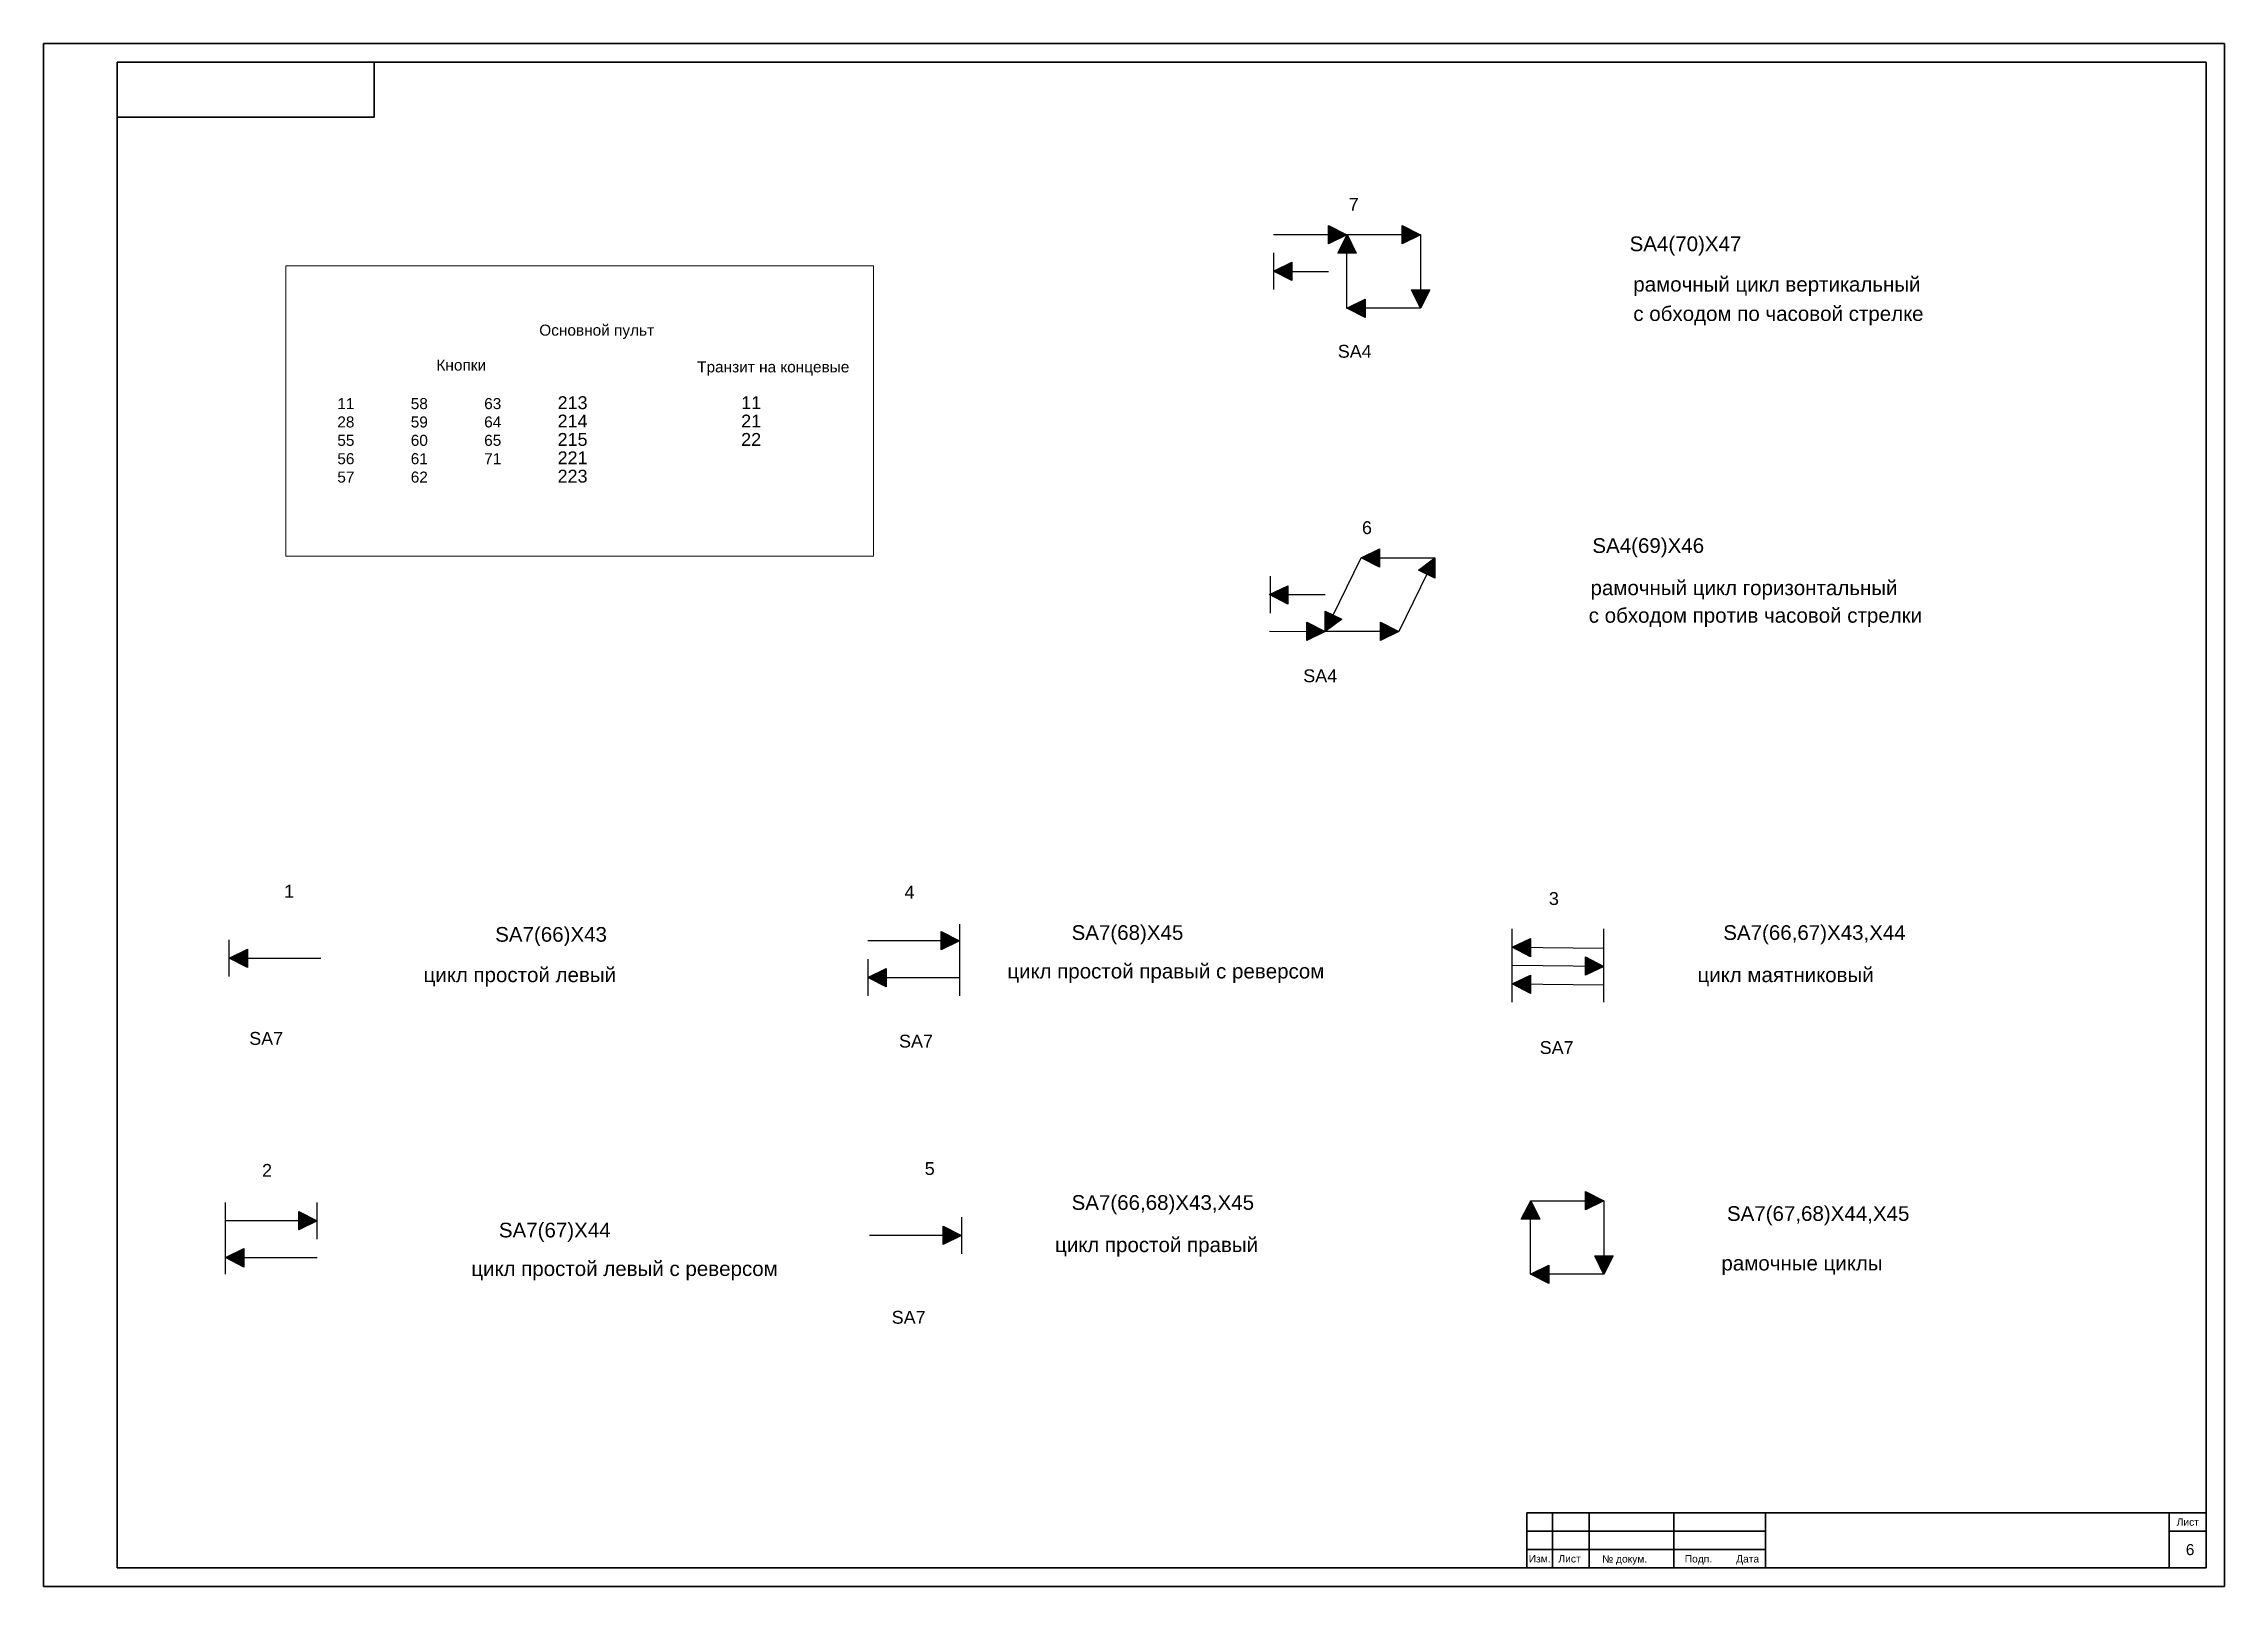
# Model space of a CAD drawing. Header units: millimetres. Extents: x 1900 to 5196, y 1354 to 2616.
# Drawn here: x 1900 to 2494, y 1354 to 1774 of the extents above; entities that cross this region are included whole.
import ezdxf

# ---------------------------------------------------------------- set-up
doc = ezdxf.new("R2010")
doc.units = ezdxf.units.MM
doc.layers.get('0').update_dxf_attribs({"lineweight": 20})
doc.layers.add('Маркировка', color=7, linetype='Continuous', lineweight=25)
doc.layers.add('Оформление', color=7, linetype='Continuous', lineweight=30)
doc.styles.get("Standard").update_dxf_attribs({"font": 'arial.ttf'})

msp = doc.modelspace()

# ---------------------------------------------------------------- texts
at = {"layer": 'Маркировка'}
for s, height, p in [('7', 3.5, (2255.5, 1729)), ('SA4(70)X47', 4, (2332, 1718)), ('рамочный цикл вертикальный', 4, (2333, 1707)), ('с обходом по часовой стрелке', 4, (2333, 1699)), ('Основной пульт ', 3, (2035, 1695)), ('Кнопки', 3, (2007, 1685.5)), ('Транзит на концевые', 3, (2078, 1685)), ('SA4', 3.5, (2252.5, 1688.99)), ('11', 3, (1980, 1675)), ('58', 3, (2000, 1675)), ('63', 3, (2020, 1675)), ('213', 3.5, (2040, 1675)), ('11', 3.5, (2090, 1675)), ('28', 3, (1980, 1670)), ('59', 3, (2000, 1670)), ('64', 3, (2020, 1670)), ('214', 3.5, (2040, 1670)), ('21', 3.5, (2090, 1670)), ('55', 3, (1980, 1665)), ('60', 3, (2000, 1665)), ('65', 3, (2020, 1665)), ('215', 3.5, (2040, 1665)), ('221', 3.5, (2040, 1660)), ('22', 3.5, (2090, 1665)), ('56', 3, (1980, 1660)), ('57', 3, (1980, 1655)), ('61', 3, (2000, 1660)), ('62', 3, (2000, 1655)), ('71', 3, (2020, 1660)), ('223', 3.5, (2040, 1655)), ('6', 3.5, (2259.1, 1640.98)), ('SA4(69)X46', 4, (2321.85, 1635.85)), ('рамочный цикл горизонтальный', 4, (2321.35, 1624.35)), ('с обходом против часовой стрелки', 4, (2320.85, 1616.85)), ('SA4', 3.5, (2243.1, 1600.65)), ('1', 3.5, (1965.5, 1542)), ('4', 3.5, (2134.5, 1541.75)), ('3', 3.5, (2310, 1540)), ('SA7(66)X43', 4, (2023, 1530)), ('SA7(68)X45', 4, (2180, 1530.5)), ('SA7(66,67)X43,X44', 4, (2357.5, 1530.5)), ('цикл простой левый', 4, (2003.5, 1519)), ('цикл простой правый с реверсом', 4, (2162.5, 1520)), ('цикл маятниковый', 4, (2350.5, 1519)), ('SA7', 3.5, (1956, 1501.93)), ('SA7', 3.5, (2133, 1501.19)), ('SA7', 3.5, (2307.5, 1499.44)), ('2', 3.5, (1959.5, 1466)), ('5', 3.5, (2140, 1466.5)), ('SA7(66,68)X43,X45', 4, (2180, 1457)), ('SA7(67,68)X44,X45', 4, (2358.5, 1454)), ('SA7(67)X44', 4, (2024, 1449.5)), ('цикл простой правый', 4, (2175.5, 1445.5)), ('рамочные циклы', 4, (2357, 1440.5)), ('цикл простой левый с реверсом', 4, (2016.5, 1439)), ('SA7', 3.5, (2131, 1426))]:
    msp.add_text(s, height=height, dxfattribs=at).set_placement(p)
at = {"layer": 'Оформление'}
for s, height, p in [('Лист', 2, (2481, 1371)), ('Изм.', 2, (2304.5, 1361.02)), ('Лист', 2, (2312.6, 1361.01)), ('№ докум.', 2, (2324.52, 1360.99)), ('Подп.', 2, (2347, 1361)), ('Дата', 2, (2361, 1361)), ('6', 3, (2483.5, 1363))]:
    msp.add_text(s, height=height, dxfattribs=at).set_placement(p)

# ---------------------------------------------------------------- hatches: boundary and pattern name
at = {"lineweight": 25, "true_color": 0xffffff}
h = msp.add_hatch(color=7, dxfattribs=at)
h.dxf.hatch_style = 1
h.paths.add_polyline_path([(2250, 1720), (2255, 1722.44), (2250, 1722.45)])
h.paths.add_polyline_path([(2250, 1722.45), (2255, 1722.44), (2250, 1725)])
h = msp.add_hatch(color=7, dxfattribs=at)
h.dxf.hatch_style = 1
h.paths.add_polyline_path([(2270, 1720), (2275, 1722.44), (2270, 1722.45)])
h.paths.add_polyline_path([(2270, 1722.45), (2275, 1722.44), (2270, 1725)])
h = msp.add_hatch(color=7, dxfattribs=at)
h.dxf.hatch_style = 1
h.paths.add_polyline_path([(2257.5, 1717.5), (2255.06, 1722.5), (2255.05, 1717.5)])
h.paths.add_polyline_path([(2255.05, 1717.5), (2255.06, 1722.5), (2252.5, 1717.5)])
h = msp.add_hatch(color=7, dxfattribs=at)
h.dxf.hatch_style = 1
h.paths.add_polyline_path([(2240, 1715), (2235, 1712.56), (2240, 1712.55)])
h.paths.add_polyline_path([(2240, 1712.55), (2235, 1712.56), (2240, 1710)])
h = msp.add_hatch(color=7, dxfattribs=at)
h.dxf.hatch_style = 1
h.paths.add_polyline_path([(2260, 1704.94), (2255, 1702.5), (2260, 1702.49)])
h.paths.add_polyline_path([(2260, 1702.49), (2255, 1702.5), (2260, 1699.94)])
h = msp.add_hatch(color=7, dxfattribs=at)
h.dxf.hatch_style = 1
h.paths.add_polyline_path([(2272.56, 1707.44), (2275, 1702.44), (2275.01, 1707.44)])
h.paths.add_polyline_path([(2275.01, 1707.44), (2275, 1702.44), (2277.56, 1707.44)])
h = msp.add_hatch(color=7, dxfattribs=at)
h.dxf.hatch_style = 1
h.paths.add_polyline_path([(2263.9, 1636.98), (2258.9, 1634.55), (2263.9, 1634.54)])
h.paths.add_polyline_path([(2263.9, 1634.54), (2258.9, 1634.55), (2263.9, 1631.98)])
h = msp.add_hatch(color=7, dxfattribs=at)
h.dxf.hatch_style = 1
h.paths.add_polyline_path([(2278.97, 1628.99), (2278.9, 1634.55), (2276.75, 1630.03)])
h.paths.add_polyline_path([(2276.75, 1630.03), (2278.9, 1634.55), (2274.45, 1631.12)])
h = msp.add_hatch(color=7, dxfattribs=at)
h.dxf.hatch_style = 1
h.paths.add_polyline_path([(2238.93, 1626.92), (2233.9, 1624.55), (2238.9, 1624.47)])
h.paths.add_polyline_path([(2238.9, 1624.47), (2233.9, 1624.55), (2238.87, 1621.92)])
h = msp.add_hatch(color=7, dxfattribs=at)
h.dxf.hatch_style = 1
h.paths.add_polyline_path([(2244.1, 1612.02), (2249.1, 1614.45), (2244.1, 1614.46)])
h.paths.add_polyline_path([(2244.1, 1614.46), (2249.1, 1614.45), (2244.1, 1617.02)])
h = msp.add_hatch(color=7, dxfattribs=at)
h.dxf.hatch_style = 1
h.paths.add_polyline_path([(2249.1, 1620.01), (2249.1, 1614.45), (2251.3, 1618.94)])
h.paths.add_polyline_path([(2251.3, 1618.94), (2249.1, 1614.45), (2253.59, 1617.82)])
h = msp.add_hatch(color=7, dxfattribs=at)
h.dxf.hatch_style = 1
h.paths.add_polyline_path([(2264.1, 1612.02), (2269.1, 1614.45), (2264.1, 1614.46)])
h.paths.add_polyline_path([(2264.1, 1614.46), (2269.1, 1614.45), (2264.1, 1617.02)])
h = msp.add_hatch(color=7, dxfattribs=at)
h.dxf.hatch_style = 1
h.paths.add_polyline_path([(2144.5, 1527.81), (2149.5, 1530.25), (2144.5, 1530.26)])
h.paths.add_polyline_path([(2144.5, 1530.26), (2149.5, 1530.25), (2144.5, 1532.81)])
h = msp.add_hatch(color=7, dxfattribs=at)
h.dxf.hatch_style = 1
h.paths.add_polyline_path([(1955.5, 1527.94), (1950.5, 1525.5), (1955.5, 1525.49)])
h.paths.add_polyline_path([(1955.5, 1525.49), (1950.5, 1525.5), (1955.5, 1522.94)])
h = msp.add_hatch(color=7, dxfattribs=at)
h.dxf.hatch_style = 1
h.paths.add_polyline_path([(2305.02, 1530.89), (2300, 1528.5), (2305, 1528.44)])
h.paths.add_polyline_path([(2305, 1528.44), (2300, 1528.5), (2304.97, 1525.89)])
h = msp.add_hatch(color=7, dxfattribs=at)
h.dxf.hatch_style = 1
h.paths.add_polyline_path([(2129.5, 1522.69), (2124.5, 1520.25), (2129.5, 1520.24)])
h.paths.add_polyline_path([(2129.5, 1520.24), (2124.5, 1520.25), (2129.5, 1517.69)])
h = msp.add_hatch(color=7, dxfattribs=at)
h.dxf.hatch_style = 1
h.paths.add_polyline_path([(2305.02, 1520.89), (2300, 1518.5), (2305, 1518.44)])
h.paths.add_polyline_path([(2305, 1518.44), (2300, 1518.5), (2304.97, 1515.89)])
h = msp.add_hatch(color=7, dxfattribs=at)
h.dxf.hatch_style = 1
h.paths.add_polyline_path([(2319.97, 1520.86), (2325, 1523.25), (2320, 1523.31)])
h.paths.add_polyline_path([(2320, 1523.31), (2325, 1523.25), (2320.02, 1525.86)])
h = msp.add_hatch(color=7, dxfattribs=at)
h.dxf.hatch_style = 1
h.paths.add_polyline_path([(2320, 1457), (2325, 1459.44), (2320, 1459.45)])
h.paths.add_polyline_path([(2320, 1459.45), (2325, 1459.44), (2320, 1462)])
h = msp.add_hatch(color=7, dxfattribs=at)
h.dxf.hatch_style = 1
h.paths.add_polyline_path([(1969.5, 1451.56), (1974.5, 1454), (1969.5, 1454.01)])
h.paths.add_polyline_path([(1969.5, 1454.01), (1974.5, 1454), (1969.5, 1456.56)])
h = msp.add_hatch(color=7, dxfattribs=at)
h.dxf.hatch_style = 1
h.paths.add_polyline_path([(2307.5, 1454.5), (2305.06, 1459.5), (2305.05, 1454.5)])
h.paths.add_polyline_path([(2305.05, 1454.5), (2305.06, 1459.5), (2302.5, 1454.5)])
h = msp.add_hatch(color=7, dxfattribs=at)
h.dxf.hatch_style = 1
h.paths.add_polyline_path([(2145, 1447.56), (2150, 1450), (2145, 1450.01)])
h.paths.add_polyline_path([(2145, 1450.01), (2150, 1450), (2145, 1452.56)])
h = msp.add_hatch(color=7, dxfattribs=at)
h.dxf.hatch_style = 1
h.paths.add_polyline_path([(1954.5, 1446.44), (1949.5, 1444), (1954.5, 1443.99)])
h.paths.add_polyline_path([(1954.5, 1443.99), (1949.5, 1444), (1954.5, 1441.44)])
h = msp.add_hatch(color=7, dxfattribs=at)
h.dxf.hatch_style = 1
h.paths.add_polyline_path([(2322.56, 1444.44), (2325, 1439.44), (2325.01, 1444.44)])
h.paths.add_polyline_path([(2325.01, 1444.44), (2325, 1439.44), (2327.56, 1444.44)])
h = msp.add_hatch(color=7, dxfattribs=at)
h.dxf.hatch_style = 1
h.paths.add_polyline_path([(2310, 1441.94), (2305, 1439.5), (2310, 1439.49)])
h.paths.add_polyline_path([(2310, 1439.49), (2305, 1439.5), (2310, 1436.94)])

# ---------------------------------------------------------------- linework, layer by layer
at = {"lineweight": 25}
for p, q in [((2250, 1725), (2255, 1722.44)), ((2250, 1720), (2250, 1725)), ((2270, 1725), (2275, 1722.44)), ((2270, 1720), (2270, 1725)), ((2235, 1722.5), (2255, 1722.5)), ((2235, 1717.56), (2235, 1707.56)), ((2255, 1722.44), (2250, 1720)), ((2252.5, 1717.5), (2255.06, 1722.5)), ((2257.5, 1717.5), (2252.5, 1717.5)), ((2255.06, 1722.5), (2257.5, 1717.5)), ((2275, 1722.44), (2270, 1720)), ((2235, 1712.56), (2240, 1715)), ((2240, 1710), (2235, 1712.56)), ((2240, 1715), (2240, 1710)), ((2240, 1712.5), (2250, 1712.5)), ((2255, 1702.5), (2260, 1704.94)), ((2260, 1704.94), (2260, 1699.94)), ((2275, 1702.44), (2272.56, 1707.44)), ((2272.56, 1707.44), (2277.56, 1707.44)), ((2277.56, 1707.44), (2275, 1702.44)), ((2260, 1699.94), (2255, 1702.5)), ((2258.9, 1634.55), (2263.9, 1636.98)), ((2263.9, 1631.98), (2258.9, 1634.55)), ((2263.9, 1636.98), (2263.9, 1631.98)), ((2274.45, 1631.12), (2278.9, 1634.55)), ((2278.9, 1634.55), (2278.97, 1628.99)), ((2234.1, 1629.48), (2234.1, 1619.48)), ((2278.97, 1628.99), (2274.45, 1631.12)), ((2233.9, 1624.55), (2238.93, 1626.92)), ((2233.9, 1624.55), (2249.1, 1624.51)), ((2238.87, 1621.92), (2233.9, 1624.55)), ((2238.93, 1626.92), (2238.87, 1621.92)), ((2244.1, 1617.02), (2249.1, 1614.45)), ((2244.1, 1612.02), (2244.1, 1617.02)), ((2249.1, 1614.45), (2249.1, 1620.01)), ((2249.1, 1620.01), (2253.59, 1617.82)), ((2253.59, 1617.82), (2249.1, 1614.45)), ((2264.1, 1617.02), (2269.1, 1614.45)), ((2264.1, 1612.02), (2264.1, 1617.02)), ((2233.9, 1614.55), (2249.1, 1614.45)), ((2249.1, 1614.45), (2244.1, 1612.02)), ((2269.1, 1614.45), (2264.1, 1612.02)), ((2144.5, 1532.81), (2149.5, 1530.25)), ((2144.5, 1527.81), (2144.5, 1532.81)), ((2149.5, 1534.75), (2149.5, 1515.25)), ((2300, 1513.5), (2300, 1533.5)), ((2325, 1513.5), (2325, 1533.5)), ((1950.5, 1520.5), (1950.5, 1530.5)), ((1950.5, 1525.5), (1955.5, 1527.94)), ((1955.5, 1527.94), (1955.5, 1522.94)), ((2149.5, 1530.25), (2124.5, 1530.25)), ((2149.5, 1530.25), (2144.5, 1527.81)), ((2300, 1528.5), (2305.02, 1530.89)), ((2300, 1528.5), (2325, 1528.25)), ((2304.97, 1525.89), (2300, 1528.5)), ((2305.02, 1530.89), (2304.97, 1525.89)), ((1950.5, 1525.5), (1975.5, 1525.5)), ((1955.5, 1522.94), (1950.5, 1525.5)), ((2124.5, 1525.25), (2124.5, 1515.25)), ((2124.5, 1520.25), (2129.5, 1522.69)), ((2129.5, 1522.69), (2129.5, 1517.69)), ((2325, 1523.25), (2300, 1523.5)), ((2300, 1518.5), (2305.02, 1520.89)), ((2305.02, 1520.89), (2304.97, 1515.89)), ((2319.97, 1520.86), (2320.02, 1525.86)), ((2325, 1523.25), (2319.97, 1520.86)), ((2320.02, 1525.86), (2325, 1523.25)), ((2124.5, 1520.25), (2149.5, 1520.25)), ((2129.5, 1517.69), (2124.5, 1520.25)), ((2300, 1518.5), (2325, 1518.25)), ((2304.97, 1515.89), (2300, 1518.5)), ((2320, 1462), (2325, 1459.44)), ((2320, 1457), (2320, 1462)), ((1949.5, 1439.5), (1949.5, 1459)), ((1969.5, 1456.56), (1974.5, 1454)), ((1969.5, 1451.56), (1969.5, 1456.56)), ((1974.5, 1449), (1974.5, 1459)), ((2302.5, 1454.5), (2305.06, 1459.5)), ((2305.06, 1459.5), (2307.5, 1454.5)), ((2325, 1459.44), (2320, 1457)), ((1974.5, 1454), (1949.5, 1454)), ((1974.5, 1454), (1969.5, 1451.56)), ((2150, 1450), (2125, 1450)), ((2145, 1452.56), (2150, 1450)), ((2145, 1447.56), (2145, 1452.56)), ((2150, 1450), (2145, 1447.56)), ((2150, 1455), (2150, 1445)), ((2307.5, 1454.5), (2302.5, 1454.5)), ((1949.5, 1444), (1954.5, 1446.44)), ((1949.5, 1444), (1974.5, 1444)), ((1954.5, 1441.44), (1949.5, 1444)), ((1954.5, 1446.44), (1954.5, 1441.44)), ((2325, 1439.44), (2322.56, 1444.44)), ((2322.56, 1444.44), (2327.56, 1444.44)), ((2327.56, 1444.44), (2325, 1439.44)), ((2305, 1439.5), (2310, 1441.94)), ((2310, 1436.94), (2305, 1439.5)), ((2310, 1441.94), (2310, 1436.94))]:
    msp.add_line(p, q, dxfattribs=at)
for points in [[(2255, 1722.5), (2275, 1722.5), (2275, 1702.5), (2255, 1702.5)], [(2258.9, 1634.55), (2278.9, 1634.55), (2269.1, 1614.45), (2249.1, 1614.45)], [(2305, 1459.5), (2325, 1459.5), (2325, 1439.5), (2305, 1439.5)]]:
    msp.add_lwpolyline(points, close=True, dxfattribs=at)
msp.add_lwpolyline([(1966, 1714), (2126, 1714), (2126, 1635), (1966, 1635)], close=True)
at = {"layer": 'Оформление'}
for p, q in [((1920, 1769.5), (1920, 1359.5)), ((1920, 1769.5), (2489, 1769.5)), ((2489, 1769.5), (2489, 1359.5)), ((2489, 1359.5), (1920, 1359.5)), ((2304, 1359.5), (2489, 1359.5)), ((2304, 1359.5), (2489, 1359.5)), ((2304, 1359.5), (2489, 1359.5))]:
    msp.add_line(p, q, dxfattribs=at)
at = {"layer": 'Оформление', "lineweight": 35}
msp.add_line((2369, 1374.5), (2489, 1374.5), dxfattribs=at)
at = {"layer": 'Оформление'}
for points in [[(1900, 1354.5), (2494, 1354.5), (2494, 1774.5), (1900, 1774.5)], [(1920, 1769.5), (1990, 1769.5), (1990, 1754.5), (1920, 1754.5)], [(2304, 1359.5), (2321, 1359.5), (2320.98, 1374.5), (2303.98, 1374.5)], [(2304, 1369.5), (2369, 1369.5), (2369, 1374.5), (2304, 1374.5)], [(2304, 1359.5), (2311, 1359.5), (2311, 1374.5), (2304, 1374.5)], [(2304, 1359.5), (2344, 1359.5), (2344, 1374.5), (2304, 1374.5)], [(2489, 1359.5), (2479, 1359.5), (2479, 1374.5), (2489, 1374.5)], [(2489, 1374.5), (2479, 1374.5), (2479, 1369.5), (2489, 1369.5)], [(2304, 1364.5), (2369, 1364.5), (2369, 1369.5), (2304, 1369.5)], [(2304, 1359.5), (2369, 1359.5), (2369, 1364.5), (2304, 1364.5)]]:
    msp.add_lwpolyline(points, close=True, dxfattribs=at)

msp.set_redraw_order([(e.dxf.handle, doc.entitydb.next_handle()) for e in msp.query("TEXT MTEXT ATTDEF DIMENSION ARC_DIMENSION")])  # texts and dimensions are drawn at this point

doc.saveas('drawing.dxf')
